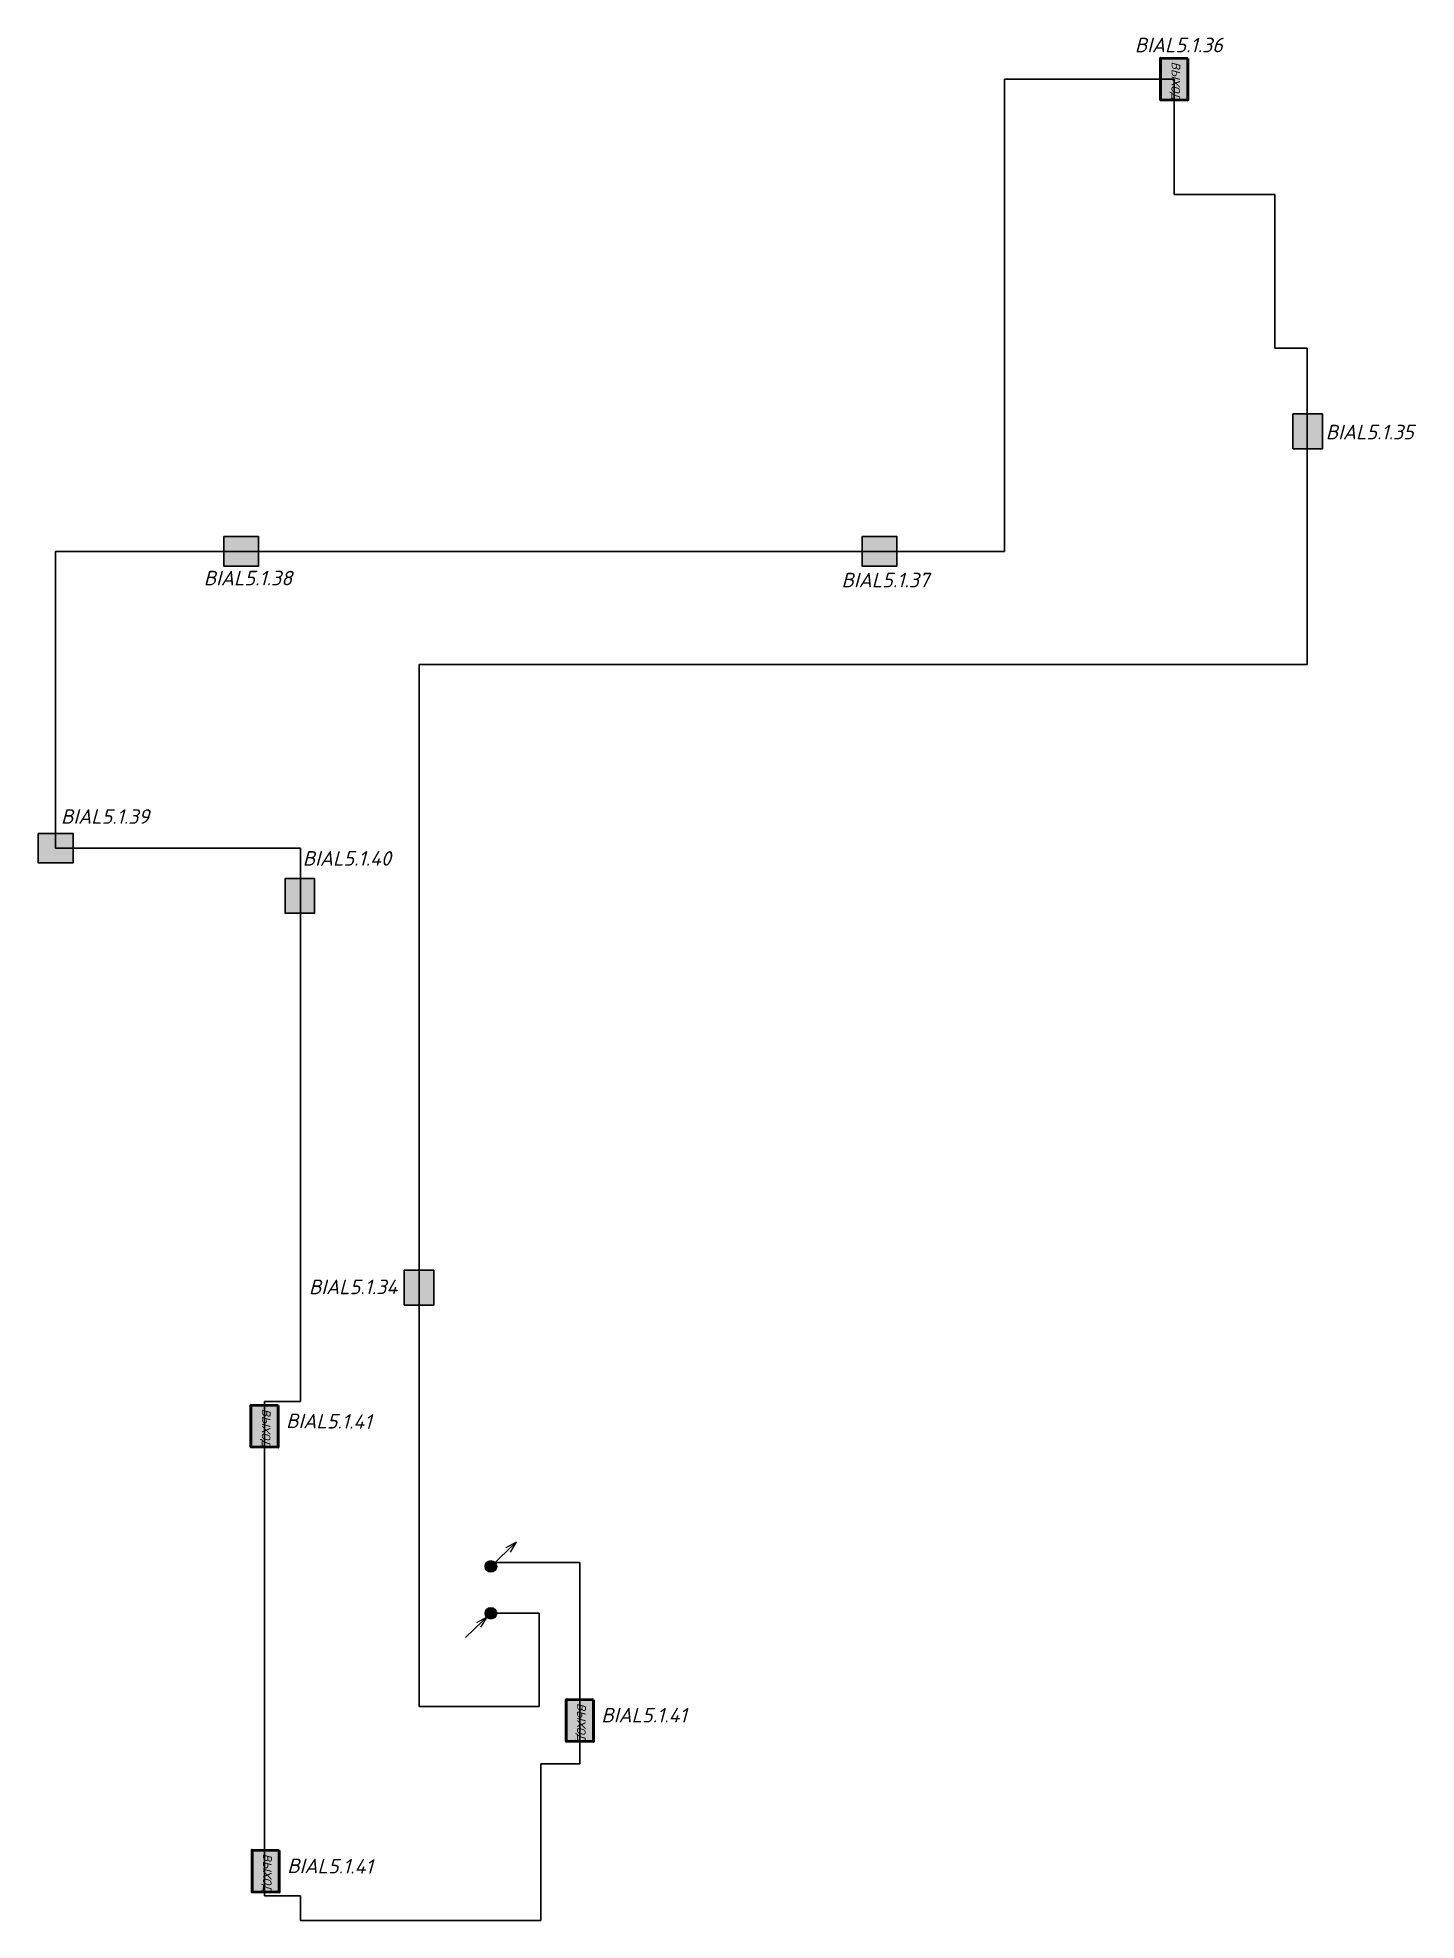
# Model space of a CAD drawing. Extents: x -152830 to 1281226, y -304852 to -2349.
# Drawn here: x 463767 to 487426, y -235578 to -203261 of the extents above; entities that cross this region are included whole.
import ezdxf

# ---------------------------------------------------------------- set-up
doc = ezdxf.new("R2010")
doc.units = 0
doc.header["$LTSCALE"] = 100
doc.linetypes.add('ACAD_ISO02W100', pattern=[15, 12, -3])
for name, color, linetype, lineweight in [('00-Штамп', 7, 'Continuous', 0), ('cc_ПС', 6, 'пс  -V-V-V-V-V-V-V-', 30), ('Радио', 5, 'Continuous', 30)]:
    doc.layers.add(name, color=color, linetype=linetype, lineweight=lineweight)
doc.layers.add('_СОУЭ Оповещение_световое', color=1, linetype='Continuous')
doc.layers.add('ODG - Проводка', color=3, linetype='Continuous')
doc.styles.add('OlympDesign', font='isocpeui.ttf', dxfattribs={"height": 250})
doc.styles.get("Standard").update_dxf_attribs({"font": 'arial.ttf'})
doc.linetypes.add('пс  -V-V-V-V-V-V-V-', pattern='A,20,-0.2,["V",Standard,S=3,R=0,X=1,Y=-1.5],-5', length=25.2)

# ---------------------------------------------------------------- blocks, each defined once
blk = doc.blocks.new('*U226')
at = {"linetype": 'Continuous', "lineweight": 20, "true_color": 0xffffff}
h = blk.add_hatch(color=7, dxfattribs=at)
h.dxf.hatch_style = 1
h.paths.add_polyline_path([(-15, 709), (-15, -223), (1418, -210), (1418, 722)])
at = {"color": 1, "linetype": 'Continuous', "lineweight": 50}
blk.add_lwpolyline([(-15, 709), (1418, 722), (1418, -210), (-15, -223)], close=True, dxfattribs=at)
at = {"color": 1, "linetype": 'Continuous', "lineweight": 30, "insert": (100, 455), "char_height": 300, "attachment_point": 1, "style": 'OlympDesign'}
blk.add_mtext_dynamic_manual_height_columns('ВЫХОД', width=642.49, gutter_width=25, heights=[0], dxfattribs=at)
at = {"style": 'OlympDesign'}
blk.add_attdef('НУМЕРАЦИЯ', (-209, -1113), '', height=500, rotation=90, dxfattribs=at)
at = {"color": 6, "lineweight": 20, "style": 'OlympDesign', "flags": 1}
for tag, p in [('ПОМЕЩЕНИЕ', (1645, -43)), ('ИД', (2550, -400))]:
    blk.add_attdef(tag, p, '', height=250, dxfattribs=at)
blk = doc.blocks.new('*U194')
at = {"linetype": 'Continuous', "lineweight": 20, "true_color": 0xffffff}
h = blk.add_hatch(color=7, dxfattribs=at)
h.dxf.hatch_style = 1
h.paths.add_polyline_path([(-15, 709), (-15, -223), (1418, -210), (1418, 722)])
at = {"color": 1, "linetype": 'Continuous', "lineweight": 50}
blk.add_lwpolyline([(-15, 709), (1418, 722), (1418, -210), (-15, -223)], close=True, dxfattribs=at)
at = {"color": 1, "linetype": 'Continuous', "lineweight": 30, "insert": (100, 455), "char_height": 300, "attachment_point": 1, "style": 'OlympDesign'}
blk.add_mtext_dynamic_manual_height_columns('ВЫХОД', width=642.49, gutter_width=25, heights=[0], dxfattribs=at)
at = {"style": 'OlympDesign'}
blk.add_attdef('НУМЕРАЦИЯ', (759, 987), '', height=500, rotation=90, dxfattribs=at)
at = {"color": 6, "lineweight": 20, "style": 'OlympDesign', "flags": 1}
for tag, p in [('ПОМЕЩЕНИЕ', (1645, -43)), ('ИД', (2550, -400))]:
    blk.add_attdef(tag, p, '', height=250, dxfattribs=at)
blk = doc.blocks.new('*U227')
at = {"linetype": 'Continuous', "lineweight": 20, "true_color": 0xffffff}
h = blk.add_hatch(color=7, dxfattribs=at)
h.dxf.hatch_style = 1
h.paths.add_polyline_path([(200, -972), (200, 39), (-994, 39), (-994, -972)])
at = {"color": 1, "linetype": 'Continuous', "lineweight": 30}
blk.add_lwpolyline([(-992, 40), (202, 40), (202, -972), (-992, -972)], close=True, dxfattribs=at)
blk.add_lwpolyline([(124, -448, 0, 244, 0), (-364, -448, 0, 0, 0), (-890, -448, 0, 0, 0)], format="xyseb", dxfattribs=at)
at = {"color": 6, "lineweight": 20, "style": 'OlympDesign', "flags": 1}
for tag, p in [('ПОМЕЩЕНИЕ', (1645, -43)), ('ИД', (2550, -400))]:
    blk.add_attdef(tag, p, '', height=250, dxfattribs=at)
at = {"style": 'OlympDesign'}
blk.add_attdef('НУМЕРАЦИЯ', (-671, -1085), '', height=500, dxfattribs=at)
at = {"color": 2, "linetype": 'Continuous', "lineweight": 30, "style": 'OlympDesign', "width": 0.8, "flags": 1}
blk.add_attdef('ID', (2010, -411), '', height=250, dxfattribs=at)
blk = doc.blocks.new('*U223')
at = {"linetype": 'Continuous', "lineweight": 20, "true_color": 0xffffff}
h = blk.add_hatch(color=7, dxfattribs=at)
h.dxf.hatch_style = 1
h.paths.add_polyline_path([(200, -972), (200, 39), (-994, 39), (-994, -972)])
at = {"color": 1, "linetype": 'Continuous', "lineweight": 30}
blk.add_lwpolyline([(-992, 40), (202, 40), (202, -972), (-992, -972)], close=True, dxfattribs=at)
blk.add_lwpolyline([(124, -448, 0, 244, 0), (-364, -448, 0, 0, 0), (-890, -448, 0, 0, 0)], format="xyseb", dxfattribs=at)
at = {"style": 'OlympDesign'}
blk.add_attdef('НУМЕРАЦИЯ', (-213, 368), '', height=500, dxfattribs=at)
at = {"color": 6, "lineweight": 20, "style": 'OlympDesign', "flags": 1}
for tag, p in [('ПОМЕЩЕНИЕ', (1645, -43)), ('ИД', (2550, -400))]:
    blk.add_attdef(tag, p, '', height=250, dxfattribs=at)
at = {"color": 2, "linetype": 'Continuous', "lineweight": 30, "style": 'OlympDesign', "width": 0.8, "flags": 1}
blk.add_attdef('ID', (2010, -411), '', height=250, dxfattribs=at)
blk = doc.blocks.new('*U224')
at = {"linetype": 'Continuous', "lineweight": 20, "true_color": 0xffffff}
h = blk.add_hatch(color=7, dxfattribs=at)
h.dxf.hatch_style = 1
h.paths.add_polyline_path([(200, -972), (200, 39), (-994, 39), (-994, -972)])
at = {"color": 1, "linetype": 'Continuous', "lineweight": 30}
blk.add_lwpolyline([(-992, 40), (202, 40), (202, -972), (-992, -972)], close=True, dxfattribs=at)
blk.add_lwpolyline([(124, -448, 0, 244, 0), (-364, -448, 0, 0, 0), (-890, -448, 0, 0, 0)], format="xyseb", dxfattribs=at)
at = {"color": 6, "lineweight": 20, "style": 'OlympDesign', "flags": 1}
for tag, p in [('ПОМЕЩЕНИЕ', (1645, -43)), ('ИД', (2550, -400))]:
    blk.add_attdef(tag, p, '', height=250, dxfattribs=at)
at = {"color": 2, "linetype": 'Continuous', "lineweight": 30, "style": 'OlympDesign', "width": 0.8, "flags": 1}
blk.add_attdef('ID', (2010, -411), '', height=250, dxfattribs=at)
at = {"style": 'OlympDesign'}
blk.add_attdef('НУМЕРАЦИЯ', (-1679, -1634), '', height=500, dxfattribs=at)
blk = doc.blocks.new('*U225')
at = {"linetype": 'Continuous', "lineweight": 20, "true_color": 0xffffff}
h = blk.add_hatch(color=7, dxfattribs=at)
h.dxf.hatch_style = 1
h.paths.add_polyline_path([(200, -972), (200, 39), (-994, 39), (-994, -972)])
at = {"color": 1, "linetype": 'Continuous', "lineweight": 30}
blk.add_lwpolyline([(-992, 40), (202, 40), (202, -972), (-992, -972)], close=True, dxfattribs=at)
blk.add_lwpolyline([(124, -448, 0, 244, 0), (-364, -448, 0, 0, 0), (-890, -448, 0, 0, 0)], format="xyseb", dxfattribs=at)
at = {"color": 6, "lineweight": 20, "style": 'OlympDesign', "flags": 1}
for tag, p in [('ПОМЕЩЕНИЕ', (1645, -43)), ('ИД', (2550, -400))]:
    blk.add_attdef(tag, p, '', height=250, dxfattribs=at)
at = {"color": 2, "linetype": 'Continuous', "lineweight": 30, "style": 'OlympDesign', "width": 0.8, "flags": 1}
blk.add_attdef('ID', (2010, -411), '', height=250, dxfattribs=at)
at = {"style": 'OlympDesign'}
blk.add_attdef('НУМЕРАЦИЯ', (-1701, -1702), '', height=500, dxfattribs=at)
blk = doc.blocks.new('*U222')
at = {"linetype": 'Continuous', "lineweight": 20, "true_color": 0xffffff}
h = blk.add_hatch(color=7, dxfattribs=at)
h.dxf.hatch_style = 1
h.paths.add_polyline_path([(200, -972), (200, 39), (-994, 39), (-994, -972)])
at = {"color": 1, "linetype": 'Continuous', "lineweight": 30}
blk.add_lwpolyline([(-992, 40), (202, 40), (202, -972), (-992, -972)], close=True, dxfattribs=at)
blk.add_lwpolyline([(124, -448, 0, 244, 0), (-364, -448, 0, 0, 0), (-890, -448, 0, 0, 0)], format="xyseb", dxfattribs=at)
at = {"style": 'OlympDesign'}
blk.add_attdef('НУМЕРАЦИЯ', (-1433, -368), '', height=500, dxfattribs=at)
at = {"color": 6, "lineweight": 20, "style": 'OlympDesign', "flags": 1}
for tag, p in [('ПОМЕЩЕНИЕ', (1645, -43)), ('ИД', (2550, -400))]:
    blk.add_attdef(tag, p, '', height=250, dxfattribs=at)
at = {"color": 2, "linetype": 'Continuous', "lineweight": 30, "style": 'OlympDesign', "width": 0.8, "flags": 1}
blk.add_attdef('ID', (2010, -411), '', height=250, dxfattribs=at)
blk = doc.blocks.new('*U193')
at = {"linetype": 'Continuous', "lineweight": 20, "true_color": 0xffffff}
h = blk.add_hatch(color=7, dxfattribs=at)
h.dxf.hatch_style = 1
h.paths.add_polyline_path([(200, -972), (200, 39), (-994, 39), (-994, -972)])
at = {"color": 1, "linetype": 'Continuous', "lineweight": 30}
blk.add_lwpolyline([(-992, 40), (202, 40), (202, -972), (-992, -972)], close=True, dxfattribs=at)
blk.add_lwpolyline([(124, -448, 0, 244, 0), (-364, -448, 0, 0, 0), (-890, -448, 0, 0, 0)], format="xyseb", dxfattribs=at)
at = {"color": 6, "lineweight": 20, "style": 'OlympDesign', "flags": 1}
for tag, p in [('ПОМЕЩЕНИЕ', (1645, -43)), ('ИД', (2550, -400))]:
    blk.add_attdef(tag, p, '', height=250, dxfattribs=at)
at = {"color": 2, "linetype": 'Continuous', "lineweight": 30, "style": 'OlympDesign', "width": 0.8, "flags": 1}
blk.add_attdef('ID', (2010, -411), '', height=250, dxfattribs=at)
at = {"style": 'OlympDesign'}
blk.add_attdef('НУМЕРАЦИЯ', (-170, -4244), '', height=500, dxfattribs=at)
blk = doc.blocks.new('*U120')
at = {"layer": 'ODG - Проводка'}
h = blk.add_hatch(color=0, dxfattribs=at)
edge = h.paths.add_edge_path()
edge.add_arc((0, 0), 50, 0, 360)
at = {"layer": 'ODG - Проводка', "color": 0}
for points in [[(0, 0), (212, 212)], [(35, 35), (85, 122)], [(35, 35), (122, 85)]]:
    blk.add_lwpolyline(points, dxfattribs=at)
blk.add_circle((0, 0), 50, dxfattribs=at)
blk = doc.blocks.new('*U118')
at = {"layer": 'ODG - Проводка'}
h = blk.add_hatch(color=0, dxfattribs=at)
edge = h.paths.add_edge_path()
edge.add_arc((0, 0), 50, 0, 360)
at = {"layer": 'ODG - Проводка', "color": 0}
for points in [[(-212, -212), (0, 0)], [(-212, -212), (-162, -126)], [(-212, -212), (-126, -162)]]:
    blk.add_lwpolyline(points, dxfattribs=at)
blk.add_circle((0, 0), 50, dxfattribs=at)

msp = doc.modelspace()

# ---------------------------------------------------------------- linework, layer by layer
at = {"layer": 'cc_ПС', "color": 1, "linetype": 'ACAD_ISO02W100', "lineweight": 30, "ltscale": 30}
msp.add_lwpolyline([(471544.340902, -229435.680582), (473071.34414, -229435.680582), (473071.34414, -232891.620279), (472400.01373, -232891.620279), (472400.01373, -235577.564167), (468276.400087, -235577.564167), (468276.400087, -235154.170438), (467661.290682, -235154.170438), (467661.290682, -226670.52285), (468276.400087, -226670.52285), (468276.400087, -217172.804418), (464076.025701, -217172.804418), (464076.025701, -212078.563714), (480359.161253, -212078.563714), (480359.161253, -203971.3858), (483271.29172, -203971.3858), (483271.29172, -205956.226593), (485000.023983, -205956.226593), (485000.023983, -208592.658175), (485552.524055, -208592.658175), (485552.524055, -214018.473701), (470316.593788, -214018.473701), (470316.593788, -231906.537778), (472374.122401, -231906.537778), (472374.122401, -230307.035025), (471544.340902, -230307.035025)], dxfattribs=at)

# ---------------------------------------------------------------- block references
at = {"layer": '_СОУЭ Оповещение_световое', "color": 4}
ref = msp.add_blockref('*U226', (483149.769303, -203621.610882), dxfattribs=dict(at, xscale=0.4999999999999984, yscale=0.4999999999999984, zscale=0.4999999999999984, rotation=269.4723474880294))
ref.add_attrib('НУМЕРАЦИЯ', 'BIAL5.1.36', (482594.475581, -203512.092663), dxfattribs={"layer": '00-Штамп', "color": 7, "height": 250, "style": 'OlympDesign'})
ref = msp.add_blockref('*U227', (485328.650954, -209820.854208), dxfattribs=dict(at, xscale=0.5, yscale=0.5, zscale=0.5, rotation=90))
ref.add_attrib('НУМЕРАЦИЯ', 'BIAL5.1.35', (485871.013446, -210156.184886), dxfattribs={"layer": '00-Штамп', "color": 7, "height": 250, "style": 'OlympDesign'})
ref = msp.add_blockref('*U224', (467456.551012, -211845.626636), dxfattribs=dict(at, xscale=0.5, yscale=0.5, zscale=0.5))
ref.add_attrib('НУМЕРАЦИЯ', 'BIAL5.1.38', (466616.815751, -212662.51713), dxfattribs={"layer": '00-Штамп', "color": 7, "height": 250, "style": 'OlympDesign'})
ref = msp.add_blockref('*U225', (478411.829841, -211845.62911), dxfattribs=dict(at, xscale=0.5, yscale=0.5, zscale=0.5))
ref.add_attrib('НУМЕРАЦИЯ', 'BIAL5.1.37', (477561.415428, -212696.384517), dxfattribs={"layer": '00-Штамп', "color": 7, "height": 250, "style": 'OlympDesign'})
ref = msp.add_blockref('*U223', (464273.393471, -216939.869814), dxfattribs=dict(at, xscale=0.5, yscale=0.5, zscale=0.5))
ref.add_attrib('НУМЕРАЦИЯ', 'BIAL5.1.39', (464167.139998, -216755.906865), dxfattribs={"layer": '00-Штамп', "color": 7, "height": 250, "style": 'OlympDesign'})
ref = msp.add_blockref('*U222', (468500.273189, -218190.490466), dxfattribs=dict(at, xscale=0.5, yscale=0.5, zscale=0.5, rotation=270))
ref.add_attrib('НУМЕРАЦИЯ', 'BIAL5.1.40', (468316.491772, -217473.974483), dxfattribs={"layer": '00-Штамп', "color": 7, "height": 250, "style": 'OlympDesign'})
ref = msp.add_blockref('*U193', (470544.398993, -224914.293833), dxfattribs=dict(at, xscale=0.5, yscale=0.5, zscale=0.5, rotation=270))
ref.add_attrib('НУМЕРАЦИЯ', 'BIAL5.1.34', (468422.421833, -224829.409948), dxfattribs={"layer": '00-Штамп', "color": 7, "height": 250, "style": 'OlympDesign'})
ref = msp.add_blockref('*U194', (467539.768265, -226744.103508), dxfattribs=dict(at, xscale=0.4999999999999982, yscale=0.4999999999999982, zscale=0.4999999999999982, rotation=269.4723474880294))
ref.add_attrib('НУМЕРАЦИЯ', 'BIAL5.1.41', (468029.881684, -227128.23947), dxfattribs={"layer": '00-Штамп', "color": 7, "height": 250, "rotation": 359.472347488, "style": 'OlympDesign'})
ref = msp.add_blockref('*U194', (472949.821722, -231796.610883), dxfattribs=dict(at, xscale=0.4999999999999983, yscale=0.4999999999999983, zscale=0.4999999999999983, rotation=269.4723474880294))
ref.add_attrib('НУМЕРАЦИЯ', 'BIAL5.1.41', (473439.935141, -232180.746845), dxfattribs={"layer": '00-Штамп', "color": 7, "height": 250, "style": 'OlympDesign'})
ref = msp.add_blockref('*U194', (467559.769306, -234381.100431), dxfattribs=dict(at, xscale=0.4999999999999982, yscale=0.4999999999999982, zscale=0.4999999999999982, rotation=269.4723474880294))
ref.add_attrib('НУМЕРАЦИЯ', 'BIAL5.1.41', (468049.882725, -234765.236393), dxfattribs={"layer": '00-Штамп', "color": 7, "height": 250, "rotation": 359.472347488, "style": 'OlympDesign'})
at = {"layer": 'Радио', "xscale": 2, "yscale": 2, "zscale": 2, "rotation": 178.7329526101915}
for name, p in [('*U118', (471544.340902, -229502.096958)), ('*U120', (471544.340902, -230307.035025))]:
    msp.add_blockref(name, p, dxfattribs=at)

doc.saveas('drawing.dxf')
